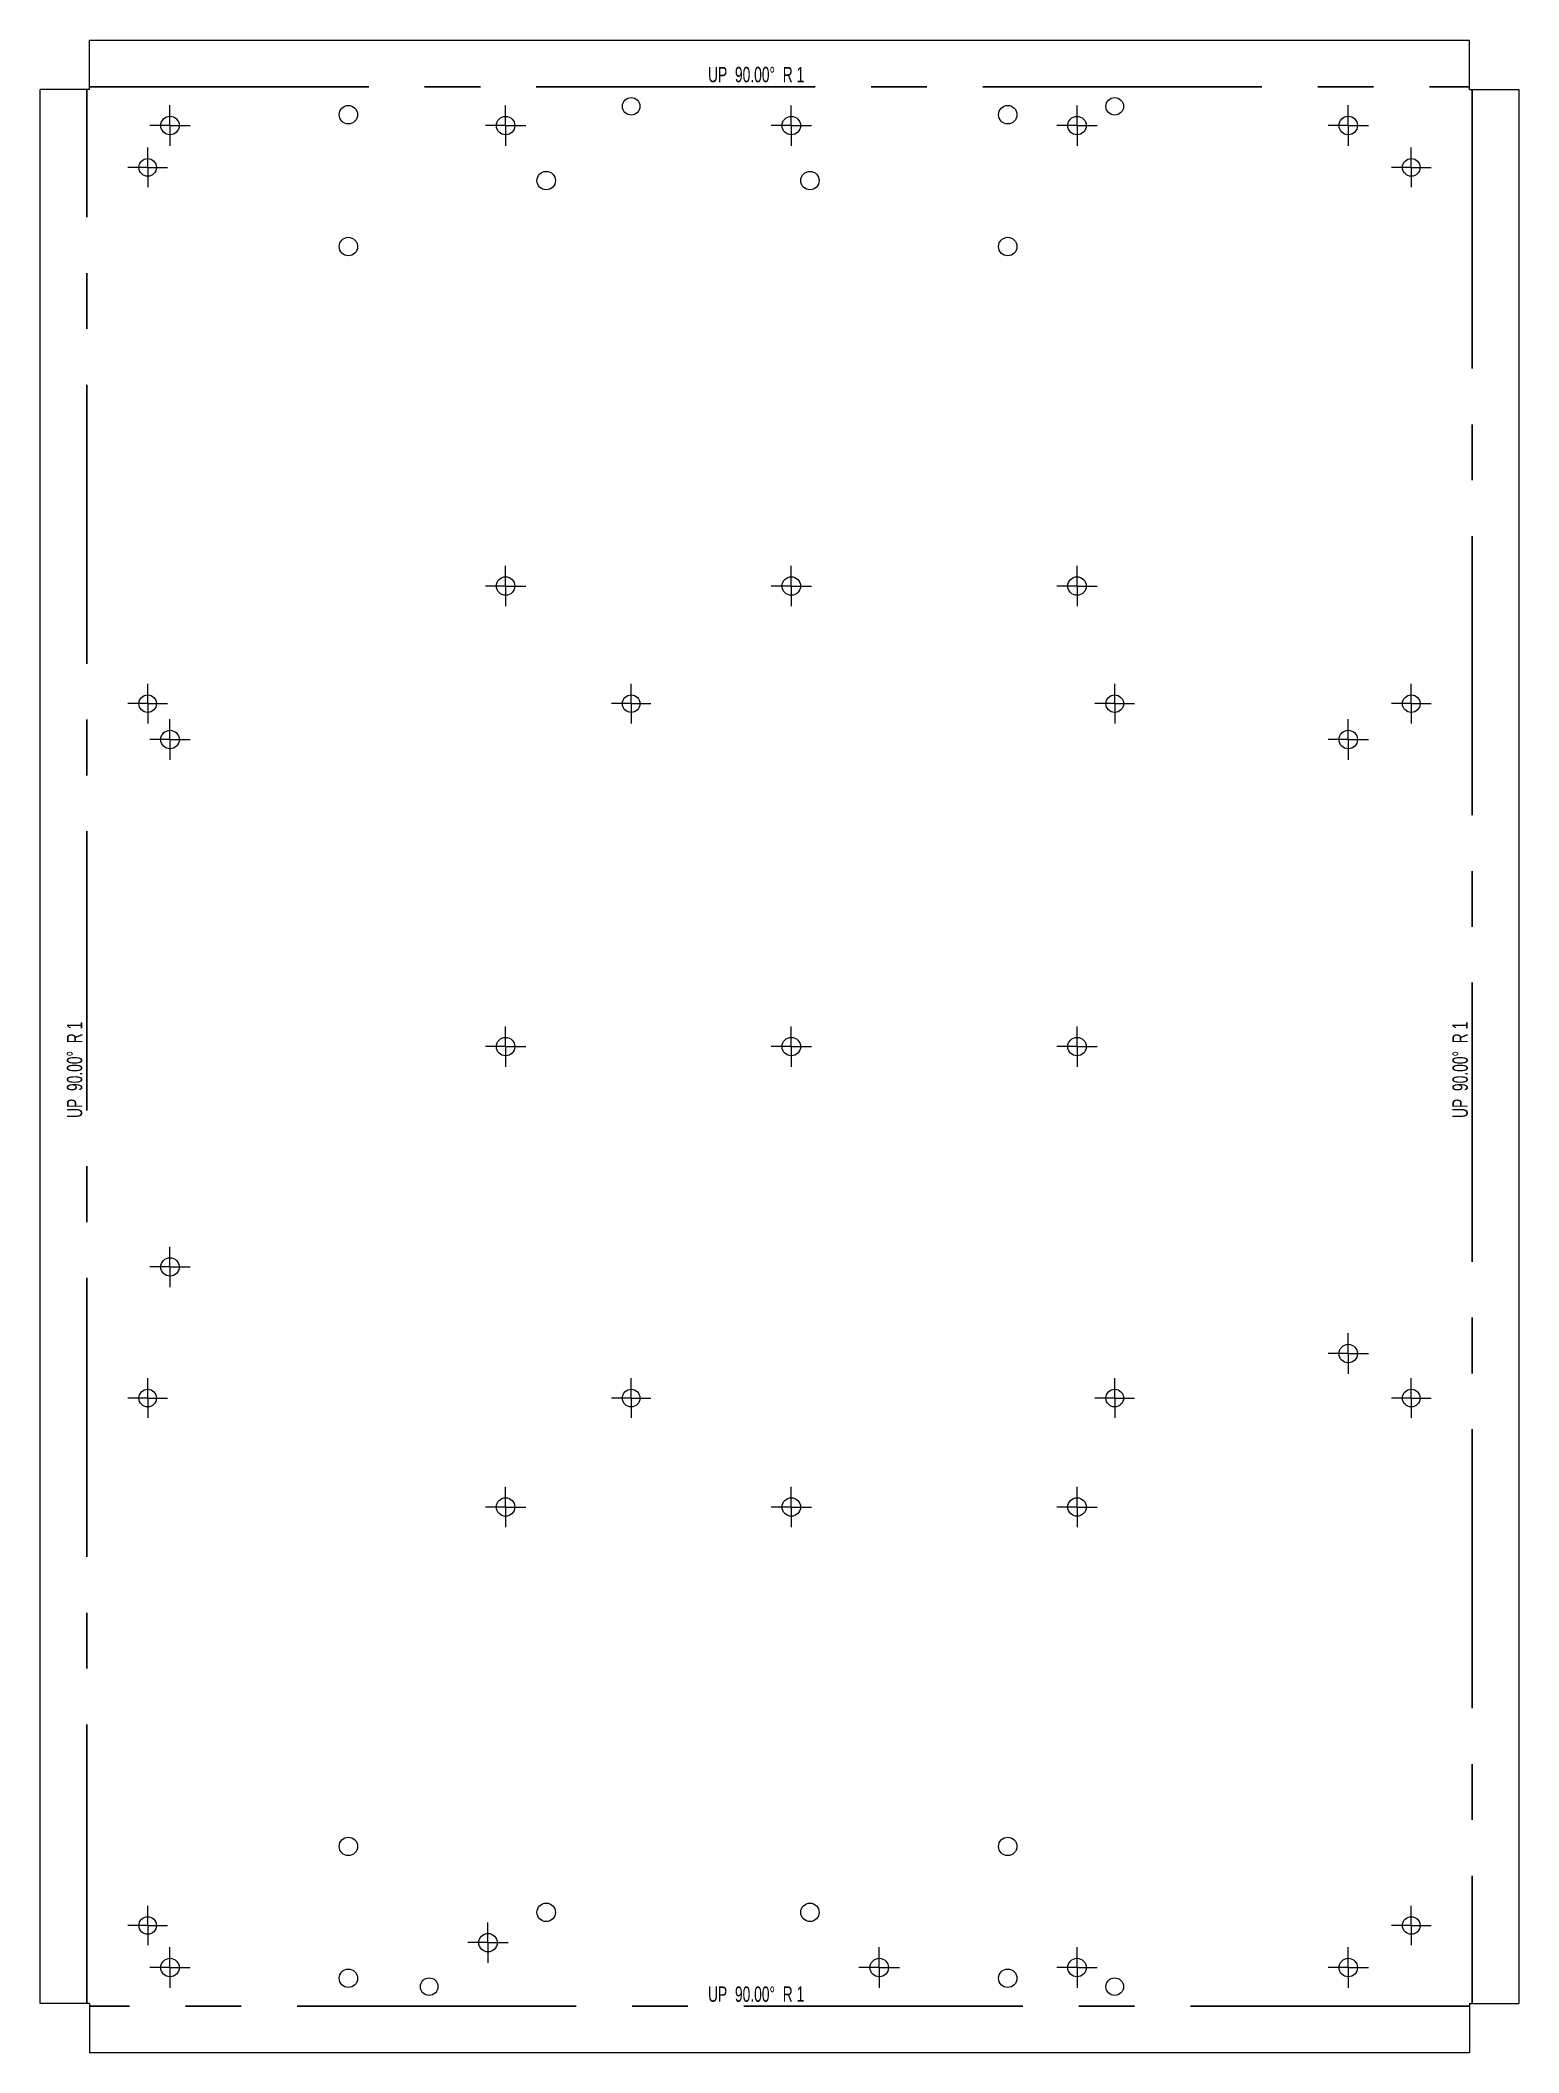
# Model space of a CAD drawing. Header units: millimetres. Extents: x 0 to 6132, y 1 to 2971.
# Drawn here: x 4450 to 6132, y 295 to 2584 of the extents above; entities that cross this region are included whole.
import ezdxf

# ---------------------------------------------------------------- set-up
doc = ezdxf.new("R2010")
doc.units = ezdxf.units.MM
doc.header["$LTSCALE"] = 5
doc.linetypes.add('CENTERX2', pattern=[20.32, 12.7, -2.54, 2.54, -2.54])
doc.styles.add('SLDTEXTSTYLE2', font='TXT', dxfattribs={"width": 0.671875})

msp = doc.modelspace()

# ---------------------------------------------------------------- texts
at = {"color": 7, "linetype": 'Continuous', "lineweight": 0, "ltscale": 5, "char_height": 17.5, "attachment_point": 1, "style": 'SLDTEXTSTYLE2'}
for insert in [(5209.6, 2553.9), (5209.6, 370.2)]:
    msp.add_mtext('UP  90.00°  R 1 ', dxfattribs=dict(at, insert=insert))
at = {"color": 7, "linetype": 'Continuous', "lineweight": 0, "ltscale": 5, "char_height": 17.5, "attachment_point": 1, "rotation": 90, "style": 'SLDTEXTSTYLE2'}
for insert in [(4480.3, 1358.2), (6056.3, 1358.2)]:
    msp.add_mtext('UP  90.00°  R 1 ', dxfattribs=dict(at, insert=insert))

# ---------------------------------------------------------------- blocks, each defined once
blk = doc.blocks.new('SW_CENTERMARKSYMBOL_35')
at = {"color": 0, "linetype": 'Continuous', "lineweight": 0, "ltscale": 5}
for p, q in [((0, 12.5), (0, 23)), ((-12.5, 0), (-23, 0)), ((0, 0), (-12.5, 0)), ((0, 0), (0, 12.5)), ((0, 0), (0, -12.5)), ((0, 0), (12.5, 0)), ((12.5, 0), (23, 0)), ((0, -12.5), (0, -23))]:
    blk.add_line(p, q, dxfattribs=at)
blk = doc.blocks.new('SW_CENTERMARKSYMBOL_36')
at = {"color": 0, "linetype": 'Continuous', "lineweight": 0, "ltscale": 5}
for p, q in [((0, 12.5), (0, 23)), ((-12.5, 0), (-23, 0)), ((0, 0), (-12.5, 0)), ((0, 0), (0, 12.5)), ((0, 0), (0, -12.5)), ((0, 0), (12.5, 0)), ((12.5, 0), (23, 0)), ((0, -12.5), (0, -23))]:
    blk.add_line(p, q, dxfattribs=at)
blk = doc.blocks.new('SW_CENTERMARKSYMBOL_37')
at = {"color": 0, "linetype": 'Continuous', "lineweight": 0, "ltscale": 5}
for p, q in [((0, 12.5), (0, 23)), ((-12.5, 0), (-23, 0)), ((0, 0), (-12.5, 0)), ((0, 0), (0, 12.5)), ((0, 0), (0, -12.5)), ((0, 0), (12.5, 0)), ((12.5, 0), (23, 0)), ((0, -12.5), (0, -23))]:
    blk.add_line(p, q, dxfattribs=at)
blk = doc.blocks.new('SW_CENTERMARKSYMBOL_38')
at = {"color": 0, "linetype": 'Continuous', "lineweight": 0, "ltscale": 5}
for p, q in [((0, 12.5), (0, 23)), ((-12.5, 0), (-23, 0)), ((0, 0), (-12.5, 0)), ((0, 0), (0, 12.5)), ((0, 0), (0, -12.5)), ((0, 0), (12.5, 0)), ((12.5, 0), (23, 0)), ((0, -12.5), (0, -23))]:
    blk.add_line(p, q, dxfattribs=at)
blk = doc.blocks.new('SW_CENTERMARKSYMBOL_39')
at = {"color": 0, "linetype": 'Continuous', "lineweight": 0, "ltscale": 5}
for p, q in [((0, 12.5), (0, 23)), ((-12.5, 0), (-23, 0)), ((0, 0), (-12.5, 0)), ((0, 0), (0, 12.5)), ((0, 0), (0, -12.5)), ((0, 0), (12.5, 0)), ((12.5, 0), (23, 0)), ((0, -12.5), (0, -23))]:
    blk.add_line(p, q, dxfattribs=at)
blk = doc.blocks.new('SW_CENTERMARKSYMBOL_40')
at = {"color": 0, "linetype": 'Continuous', "lineweight": 0, "ltscale": 5}
for p, q in [((0, 12.5), (0, 23)), ((-12.5, 0), (-23, 0)), ((0, 0), (-12.5, 0)), ((0, 0), (0, 12.5)), ((0, 0), (0, -12.5)), ((0, 0), (12.5, 0)), ((12.5, 0), (23, 0)), ((0, -12.5), (0, -23))]:
    blk.add_line(p, q, dxfattribs=at)
blk = doc.blocks.new('SW_CENTERMARKSYMBOL_41')
at = {"color": 0, "linetype": 'Continuous', "lineweight": 0, "ltscale": 5}
for p, q in [((0, 12.5), (0, 23)), ((-12.5, 0), (-23, 0)), ((0, 0), (-12.5, 0)), ((0, 0), (0, 12.5)), ((0, 0), (0, -12.5)), ((0, 0), (12.5, 0)), ((12.5, 0), (23, 0)), ((0, -12.5), (0, -23))]:
    blk.add_line(p, q, dxfattribs=at)
blk = doc.blocks.new('SW_CENTERMARKSYMBOL_42')
at = {"color": 0, "linetype": 'Continuous', "lineweight": 0, "ltscale": 5}
for p, q in [((0, 12.5), (0, 23)), ((-12.5, 0), (-23, 0)), ((0, 0), (-12.5, 0)), ((0, 0), (0, 12.5)), ((0, 0), (0, -12.5)), ((0, 0), (12.5, 0)), ((12.5, 0), (23, 0)), ((0, -12.5), (0, -23))]:
    blk.add_line(p, q, dxfattribs=at)
blk = doc.blocks.new('SW_CENTERMARKSYMBOL_43')
at = {"color": 0, "linetype": 'Continuous', "lineweight": 0, "ltscale": 5}
for p, q in [((0, 12.5), (0, 23)), ((-12.5, 0), (-23, 0)), ((0, 0), (-12.5, 0)), ((0, 0), (0, 12.5)), ((0, 0), (0, -12.5)), ((0, 0), (12.5, 0)), ((12.5, 0), (23, 0)), ((0, -12.5), (0, -23))]:
    blk.add_line(p, q, dxfattribs=at)
blk = doc.blocks.new('SW_CENTERMARKSYMBOL_44')
at = {"color": 0, "linetype": 'Continuous', "lineweight": 0, "ltscale": 5}
for p, q in [((0, 12.5), (0, 23)), ((-12.5, 0), (-23, 0)), ((0, 0), (-12.5, 0)), ((0, 0), (0, 12.5)), ((0, 0), (0, -12.5)), ((0, 0), (12.5, 0)), ((12.5, 0), (23, 0)), ((0, -12.5), (0, -23))]:
    blk.add_line(p, q, dxfattribs=at)
blk = doc.blocks.new('SW_CENTERMARKSYMBOL_45')
at = {"color": 0, "linetype": 'Continuous', "lineweight": 0, "ltscale": 5}
for p, q in [((0, 12.5), (0, 23)), ((-12.5, 0), (-23, 0)), ((0, 0), (-12.5, 0)), ((0, 0), (0, 12.5)), ((0, 0), (0, -12.5)), ((0, 0), (12.5, 0)), ((12.5, 0), (23, 0)), ((0, -12.5), (0, -23))]:
    blk.add_line(p, q, dxfattribs=at)
blk = doc.blocks.new('SW_CENTERMARKSYMBOL_46')
at = {"color": 0, "linetype": 'Continuous', "lineweight": 0, "ltscale": 5}
for p, q in [((0, 12.5), (0, 23)), ((-12.5, 0), (-23, 0)), ((0, 0), (-12.5, 0)), ((0, 0), (0, 12.5)), ((0, 0), (0, -12.5)), ((0, 0), (12.5, 0)), ((12.5, 0), (23, 0)), ((0, -12.5), (0, -23))]:
    blk.add_line(p, q, dxfattribs=at)
blk = doc.blocks.new('SW_CENTERMARKSYMBOL_47')
at = {"color": 0, "linetype": 'Continuous', "lineweight": 0, "ltscale": 5}
for p, q in [((0, 12.5), (0, 23)), ((-12.5, 0), (-23, 0)), ((0, 0), (-12.5, 0)), ((0, 0), (0, 12.5)), ((0, 0), (0, -12.5)), ((0, 0), (12.5, 0)), ((12.5, 0), (23, 0)), ((0, -12.5), (0, -23))]:
    blk.add_line(p, q, dxfattribs=at)
blk = doc.blocks.new('SW_CENTERMARKSYMBOL_48')
at = {"color": 0, "linetype": 'Continuous', "lineweight": 0, "ltscale": 5}
for p, q in [((0, 12.5), (0, 23)), ((-12.5, 0), (-23, 0)), ((0, 0), (-12.5, 0)), ((0, 0), (0, 12.5)), ((0, 0), (0, -12.5)), ((0, 0), (12.5, 0)), ((12.5, 0), (23, 0)), ((0, -12.5), (0, -23))]:
    blk.add_line(p, q, dxfattribs=at)
blk = doc.blocks.new('SW_CENTERMARKSYMBOL_49')
at = {"color": 0, "linetype": 'Continuous', "lineweight": 0, "ltscale": 5}
for p, q in [((0, 12.5), (0, 23)), ((-12.5, 0), (-23, 0)), ((0, 0), (-12.5, 0)), ((0, 0), (0, 12.5)), ((0, 0), (0, -12.5)), ((0, 0), (12.5, 0)), ((12.5, 0), (23, 0)), ((0, -12.5), (0, -23))]:
    blk.add_line(p, q, dxfattribs=at)
blk = doc.blocks.new('SW_CENTERMARKSYMBOL_50')
at = {"color": 0, "linetype": 'Continuous', "lineweight": 0, "ltscale": 5}
for p, q in [((0, 12.5), (0, 23)), ((-12.5, 0), (-23, 0)), ((0, 0), (-12.5, 0)), ((0, 0), (0, 12.5)), ((0, 0), (0, -12.5)), ((0, 0), (12.5, 0)), ((12.5, 0), (23, 0)), ((0, -12.5), (0, -23))]:
    blk.add_line(p, q, dxfattribs=at)
blk = doc.blocks.new('SW_CENTERMARKSYMBOL_51')
at = {"color": 0, "linetype": 'Continuous', "lineweight": 0, "ltscale": 5}
for p, q in [((0, 12.5), (0, 23)), ((-12.5, 0), (-23, 0)), ((0, 0), (-12.5, 0)), ((0, 0), (0, 12.5)), ((0, 0), (0, -12.5)), ((0, 0), (12.5, 0)), ((12.5, 0), (23, 0)), ((0, -12.5), (0, -23))]:
    blk.add_line(p, q, dxfattribs=at)
blk = doc.blocks.new('SW_CENTERMARKSYMBOL_52')
at = {"color": 0, "linetype": 'Continuous', "lineweight": 0, "ltscale": 5}
for p, q in [((0, 12.5), (0, 23)), ((-12.5, 0), (-23, 0)), ((0, 0), (-12.5, 0)), ((0, 0), (0, 12.5)), ((0, 0), (0, -12.5)), ((0, 0), (12.5, 0)), ((12.5, 0), (23, 0)), ((0, -12.5), (0, -23))]:
    blk.add_line(p, q, dxfattribs=at)
blk = doc.blocks.new('SW_CENTERMARKSYMBOL_53')
at = {"color": 0, "linetype": 'Continuous', "lineweight": 0, "ltscale": 5}
for p, q in [((0, 12.5), (0, 23)), ((-12.5, 0), (-23, 0)), ((0, 0), (-12.5, 0)), ((0, 0), (0, 12.5)), ((0, 0), (0, -12.5)), ((0, 0), (12.5, 0)), ((12.5, 0), (23, 0)), ((0, -12.5), (0, -23))]:
    blk.add_line(p, q, dxfattribs=at)
blk = doc.blocks.new('SW_CENTERMARKSYMBOL_54')
at = {"color": 0, "linetype": 'Continuous', "lineweight": 0, "ltscale": 5}
for p, q in [((0, 12.5), (0, 23)), ((-12.5, 0), (-23, 0)), ((0, 0), (-12.5, 0)), ((0, 0), (0, 12.5)), ((0, 0), (0, -12.5)), ((0, 0), (12.5, 0)), ((12.5, 0), (23, 0)), ((0, -12.5), (0, -23))]:
    blk.add_line(p, q, dxfattribs=at)
blk = doc.blocks.new('SW_CENTERMARKSYMBOL_55')
at = {"color": 0, "linetype": 'Continuous', "lineweight": 0, "ltscale": 5}
for p, q in [((0, 12.5), (0, 23)), ((-12.5, 0), (-23, 0)), ((0, 0), (-12.5, 0)), ((0, 0), (0, 12.5)), ((0, 0), (0, -12.5)), ((0, 0), (12.5, 0)), ((12.5, 0), (23, 0)), ((0, -12.5), (0, -23))]:
    blk.add_line(p, q, dxfattribs=at)
blk = doc.blocks.new('SW_CENTERMARKSYMBOL_56')
at = {"color": 0, "linetype": 'Continuous', "lineweight": 0, "ltscale": 5}
for p, q in [((0, 12.5), (0, 23)), ((-12.5, 0), (-23, 0)), ((0, 0), (-12.5, 0)), ((0, 0), (0, 12.5)), ((0, 0), (0, -12.5)), ((0, 0), (12.5, 0)), ((12.5, 0), (23, 0)), ((0, -12.5), (0, -23))]:
    blk.add_line(p, q, dxfattribs=at)
blk = doc.blocks.new('SW_CENTERMARKSYMBOL_57')
at = {"color": 0, "linetype": 'Continuous', "lineweight": 0, "ltscale": 5}
for p, q in [((-12.5, 0), (-22.5, 0)), ((0, 0), (-12.5, 0)), ((0, 12.5), (0, 22.5)), ((0, 0), (0, 12.5)), ((0, 0), (0, -12.5)), ((0, 0), (12.5, 0)), ((12.5, 0), (22.5, 0)), ((0, -12.5), (0, -22.5))]:
    blk.add_line(p, q, dxfattribs=at)
blk = doc.blocks.new('SW_CENTERMARKSYMBOL_58')
at = {"color": 0, "linetype": 'Continuous', "lineweight": 0, "ltscale": 5}
for p, q in [((-12.5, 0), (-22.5, 0)), ((0, 0), (-12.5, 0)), ((0, 12.5), (0, 22.5)), ((0, 0), (0, 12.5)), ((0, 0), (0, -12.5)), ((0, 0), (12.5, 0)), ((12.5, 0), (22.5, 0)), ((0, -12.5), (0, -22.5))]:
    blk.add_line(p, q, dxfattribs=at)
blk = doc.blocks.new('SW_CENTERMARKSYMBOL_59')
at = {"color": 0, "linetype": 'Continuous', "lineweight": 0, "ltscale": 5}
for p, q in [((-12.5, 0), (-22.5, 0)), ((0, 0), (-12.5, 0)), ((0, 12.5), (0, 22.5)), ((0, 0), (0, 12.5)), ((0, 0), (0, -12.5)), ((0, 0), (12.5, 0)), ((12.5, 0), (22.5, 0)), ((0, -12.5), (0, -22.5))]:
    blk.add_line(p, q, dxfattribs=at)
blk = doc.blocks.new('SW_CENTERMARKSYMBOL_60')
at = {"color": 0, "linetype": 'Continuous', "lineweight": 0, "ltscale": 5}
for p, q in [((-12.5, 0), (-22.5, 0)), ((0, 0), (-12.5, 0)), ((0, 12.5), (0, 22.5)), ((0, 0), (0, 12.5)), ((0, 0), (0, -12.5)), ((0, 0), (12.5, 0)), ((12.5, 0), (22.5, 0)), ((0, -12.5), (0, -22.5))]:
    blk.add_line(p, q, dxfattribs=at)
blk = doc.blocks.new('SW_CENTERMARKSYMBOL_61')
at = {"color": 0, "linetype": 'Continuous', "lineweight": 0, "ltscale": 5}
for p, q in [((-12.5, 0), (-22.5, 0)), ((0, 0), (-12.5, 0)), ((0, 12.5), (0, 22.5)), ((0, 0), (0, 12.5)), ((0, 0), (0, -12.5)), ((0, 0), (12.5, 0)), ((12.5, 0), (22.5, 0)), ((0, -12.5), (0, -22.5))]:
    blk.add_line(p, q, dxfattribs=at)
blk = doc.blocks.new('SW_CENTERMARKSYMBOL_62')
at = {"color": 0, "linetype": 'Continuous', "lineweight": 0, "ltscale": 5}
for p, q in [((-12.5, 0), (-22.5, 0)), ((0, 0), (-12.5, 0)), ((0, 12.5), (0, 22.5)), ((0, 0), (0, 12.5)), ((0, 0), (0, -12.5)), ((0, 0), (12.5, 0)), ((12.5, 0), (22.5, 0)), ((0, -12.5), (0, -22.5))]:
    blk.add_line(p, q, dxfattribs=at)
blk = doc.blocks.new('SW_CENTERMARKSYMBOL_63')
at = {"color": 0, "linetype": 'Continuous', "lineweight": 0, "ltscale": 5}
for p, q in [((-12.5, 0), (-22.5, 0)), ((0, 0), (-12.5, 0)), ((0, 12.5), (0, 22.5)), ((0, 0), (0, 12.5)), ((0, 0), (0, -12.5)), ((0, 0), (12.5, 0)), ((12.5, 0), (22.5, 0)), ((0, -12.5), (0, -22.5))]:
    blk.add_line(p, q, dxfattribs=at)
blk = doc.blocks.new('SW_CENTERMARKSYMBOL_64')
at = {"color": 0, "linetype": 'Continuous', "lineweight": 0, "ltscale": 5}
for p, q in [((-12.5, 0), (-22.5, 0)), ((0, 0), (-12.5, 0)), ((0, 12.5), (0, 22.5)), ((0, 0), (0, 12.5)), ((0, 0), (0, -12.5)), ((0, 0), (12.5, 0)), ((12.5, 0), (22.5, 0)), ((0, -12.5), (0, -22.5))]:
    blk.add_line(p, q, dxfattribs=at)
blk = doc.blocks.new('SW_CENTERMARKSYMBOL_65')
at = {"color": 0, "linetype": 'Continuous', "lineweight": 0, "ltscale": 5}
for p, q in [((-12.5, 0), (-22.5, 0)), ((0, 0), (-12.5, 0)), ((0, 12.5), (0, 22.5)), ((0, 0), (0, 12.5)), ((0, 0), (0, -12.5)), ((0, 0), (12.5, 0)), ((12.5, 0), (22.5, 0)), ((0, -12.5), (0, -22.5))]:
    blk.add_line(p, q, dxfattribs=at)
blk = doc.blocks.new('SW_CENTERMARKSYMBOL_66')
at = {"color": 0, "linetype": 'Continuous', "lineweight": 0, "ltscale": 5}
for p, q in [((-12.5, 0), (-22.5, 0)), ((0, 0), (-12.5, 0)), ((0, 12.5), (0, 22.5)), ((0, 0), (0, 12.5)), ((0, 0), (0, -12.5)), ((0, 0), (12.5, 0)), ((12.5, 0), (22.5, 0)), ((0, -12.5), (0, -22.5))]:
    blk.add_line(p, q, dxfattribs=at)
blk = doc.blocks.new('SW_CENTERMARKSYMBOL_67')
at = {"color": 0, "linetype": 'Continuous', "lineweight": 0, "ltscale": 5}
for p, q in [((-12.5, 0), (-22.5, 0)), ((0, 0), (-12.5, 0)), ((0, 12.5), (0, 22.5)), ((0, 0), (0, 12.5)), ((0, 0), (0, -12.5)), ((0, 0), (12.5, 0)), ((12.5, 0), (22.5, 0)), ((0, -12.5), (0, -22.5))]:
    blk.add_line(p, q, dxfattribs=at)
blk = doc.blocks.new('SW_CENTERMARKSYMBOL_68')
at = {"color": 0, "linetype": 'Continuous', "lineweight": 0, "ltscale": 5}
for p, q in [((-12.5, 0), (-22.5, 0)), ((0, 0), (-12.5, 0)), ((0, 12.5), (0, 22.5)), ((0, 0), (0, 12.5)), ((0, 0), (0, -12.5)), ((0, 0), (12.5, 0)), ((12.5, 0), (22.5, 0)), ((0, -12.5), (0, -22.5))]:
    blk.add_line(p, q, dxfattribs=at)
blk = doc.blocks.new('SW_CENTERMARKSYMBOL_69')
at = {"color": 0, "linetype": 'Continuous', "lineweight": 0, "ltscale": 5}
for p, q in [((0, 12.5), (0, 23)), ((-12.5, 0), (-23, 0)), ((0, 0), (-12.5, 0)), ((0, 0), (0, 12.5)), ((0, 0), (0, -12.5)), ((0, 0), (12.5, 0)), ((12.5, 0), (23, 0)), ((0, -12.5), (0, -23))]:
    blk.add_line(p, q, dxfattribs=at)
blk = doc.blocks.new('SW_CENTERMARKSYMBOL_70')
at = {"color": 0, "linetype": 'Continuous', "lineweight": 0, "ltscale": 5}
for p, q in [((0, 12.5), (0, 23)), ((-12.5, 0), (-23, 0)), ((0, 0), (-12.5, 0)), ((0, 0), (0, 12.5)), ((0, 0), (0, -12.5)), ((0, 0), (12.5, 0)), ((12.5, 0), (23, 0)), ((0, -12.5), (0, -23))]:
    blk.add_line(p, q, dxfattribs=at)
blk = doc.blocks.new('SW_CENTERMARKSYMBOL_71')
at = {"color": 0, "linetype": 'Continuous', "lineweight": 0, "ltscale": 5}
for p, q in [((0, 12.5), (0, 23)), ((-12.5, 0), (-23, 0)), ((0, 0), (-12.5, 0)), ((0, 0), (0, 12.5)), ((0, 0), (0, -12.5)), ((0, 0), (12.5, 0)), ((12.5, 0), (23, 0)), ((0, -12.5), (0, -23))]:
    blk.add_line(p, q, dxfattribs=at)
blk = doc.blocks.new('SW_CENTERMARKSYMBOL_72')
at = {"color": 0, "linetype": 'Continuous', "lineweight": 0, "ltscale": 5}
for p, q in [((0, 12.5), (0, 23)), ((-12.5, 0), (-23, 0)), ((0, 0), (-12.5, 0)), ((0, 0), (0, 12.5)), ((0, 0), (0, -12.5)), ((0, 0), (12.5, 0)), ((12.5, 0), (23, 0)), ((0, -12.5), (0, -23))]:
    blk.add_line(p, q, dxfattribs=at)
blk = doc.blocks.new('SW_CENTERMARKSYMBOL_73')
at = {"color": 0, "linetype": 'Continuous', "lineweight": 0, "ltscale": 5}
for p, q in [((0, 12.5), (0, 23)), ((-12.5, 0), (-23, 0)), ((0, 0), (-12.5, 0)), ((0, 0), (0, 12.5)), ((0, 0), (0, -12.5)), ((0, 0), (12.5, 0)), ((12.5, 0), (23, 0)), ((0, -12.5), (0, -23))]:
    blk.add_line(p, q, dxfattribs=at)
blk = doc.blocks.new('SW_CENTERMARKSYMBOL_74')
at = {"color": 0, "linetype": 'Continuous', "lineweight": 0, "ltscale": 5}
for p, q in [((0, 12.5), (0, 23)), ((-12.5, 0), (-23, 0)), ((0, 0), (-12.5, 0)), ((0, 0), (0, 12.5)), ((0, 0), (0, -12.5)), ((0, 0), (12.5, 0)), ((12.5, 0), (23, 0)), ((0, -12.5), (0, -23))]:
    blk.add_line(p, q, dxfattribs=at)
blk = doc.blocks.new('SW_CENTERMARKSYMBOL_75')
at = {"color": 0, "linetype": 'Continuous', "lineweight": 0, "ltscale": 5}
for p, q in [((0, 12.5), (0, 23)), ((-12.5, 0), (-23, 0)), ((0, 0), (-12.5, 0)), ((0, 0), (0, 12.5)), ((0, 0), (0, -12.5)), ((0, 0), (12.5, 0)), ((12.5, 0), (23, 0)), ((0, -12.5), (0, -23))]:
    blk.add_line(p, q, dxfattribs=at)
blk = doc.blocks.new('SW_CENTERMARKSYMBOL_76')
at = {"color": 0, "linetype": 'Continuous', "lineweight": 0, "ltscale": 5}
for p, q in [((0, 12.5), (0, 23)), ((-12.5, 0), (-23, 0)), ((0, 0), (-12.5, 0)), ((0, 0), (0, 12.5)), ((0, 0), (0, -12.5)), ((0, 0), (12.5, 0)), ((12.5, 0), (23, 0)), ((0, -12.5), (0, -23))]:
    blk.add_line(p, q, dxfattribs=at)
blk = doc.blocks.new('SW_CENTERMARKSYMBOL_77')
at = {"color": 0, "linetype": 'Continuous', "lineweight": 0, "ltscale": 5}
for p, q in [((0, 12.5), (0, 23)), ((-12.5, 0), (-23, 0)), ((0, 0), (-12.5, 0)), ((0, 0), (0, 12.5)), ((0, 0), (0, -12.5)), ((0, 0), (12.5, 0)), ((12.5, 0), (23, 0)), ((0, -12.5), (0, -23))]:
    blk.add_line(p, q, dxfattribs=at)
blk = doc.blocks.new('SW_CENTERMARKSYMBOL_78')
at = {"color": 0, "linetype": 'Continuous', "lineweight": 0, "ltscale": 5}
for p, q in [((0, 12.5), (0, 23)), ((-12.5, 0), (-23, 0)), ((0, 0), (-12.5, 0)), ((0, 0), (0, 12.5)), ((0, 0), (0, -12.5)), ((0, 0), (12.5, 0)), ((12.5, 0), (23, 0)), ((0, -12.5), (0, -23))]:
    blk.add_line(p, q, dxfattribs=at)
blk = doc.blocks.new('SW_CENTERMARKSYMBOL_79')
at = {"color": 0, "linetype": 'Continuous', "lineweight": 0, "ltscale": 5}
for p, q in [((0, 12.5), (0, 23)), ((-12.5, 0), (-23, 0)), ((0, 0), (-12.5, 0)), ((0, 0), (0, 12.5)), ((0, 0), (0, -12.5)), ((0, 0), (12.5, 0)), ((12.5, 0), (23, 0)), ((0, -12.5), (0, -23))]:
    blk.add_line(p, q, dxfattribs=at)
blk = doc.blocks.new('SW_CENTERMARKSYMBOL_80')
at = {"color": 0, "linetype": 'Continuous', "lineweight": 0, "ltscale": 5}
for p, q in [((0, 12.5), (0, 23)), ((-12.5, 0), (-23, 0)), ((0, 0), (-12.5, 0)), ((0, 0), (0, 12.5)), ((0, 0), (0, -12.5)), ((0, 0), (12.5, 0)), ((12.5, 0), (23, 0)), ((0, -12.5), (0, -23))]:
    blk.add_line(p, q, dxfattribs=at)
blk = doc.blocks.new('SW_CENTERMARKSYMBOL_81')
at = {"color": 0, "linetype": 'Continuous', "lineweight": 0, "ltscale": 5}
for p, q in [((0, 12.5), (0, 23)), ((-12.5, 0), (-23, 0)), ((0, 0), (-12.5, 0)), ((0, 0), (0, 12.5)), ((0, 0), (0, -12.5)), ((0, 0), (12.5, 0)), ((12.5, 0), (23, 0)), ((0, -12.5), (0, -23))]:
    blk.add_line(p, q, dxfattribs=at)
blk = doc.blocks.new('SW_CENTERMARKSYMBOL_82')
at = {"color": 0, "linetype": 'Continuous', "lineweight": 0, "ltscale": 5}
for p, q in [((0, 12.5), (0, 23)), ((-12.5, 0), (-23, 0)), ((0, 0), (-12.5, 0)), ((0, 0), (0, 12.5)), ((0, 0), (0, -12.5)), ((0, 0), (12.5, 0)), ((12.5, 0), (23, 0)), ((0, -12.5), (0, -23))]:
    blk.add_line(p, q, dxfattribs=at)
blk = doc.blocks.new('SW_CENTERMARKSYMBOL_83')
at = {"color": 0, "linetype": 'Continuous', "lineweight": 0, "ltscale": 5}
for p, q in [((0, 12.5), (0, 23)), ((-12.5, 0), (-23, 0)), ((0, 0), (-12.5, 0)), ((0, 0), (0, 12.5)), ((0, 0), (0, -12.5)), ((0, 0), (12.5, 0)), ((12.5, 0), (23, 0)), ((0, -12.5), (0, -23))]:
    blk.add_line(p, q, dxfattribs=at)
blk = doc.blocks.new('SW_CENTERMARKSYMBOL_84')
at = {"color": 0, "linetype": 'Continuous', "lineweight": 0, "ltscale": 5}
for p, q in [((0, 12.5), (0, 23)), ((-12.5, 0), (-23, 0)), ((0, 0), (-12.5, 0)), ((0, 0), (0, 12.5)), ((0, 0), (0, -12.5)), ((0, 0), (12.5, 0)), ((12.5, 0), (23, 0)), ((0, -12.5), (0, -23))]:
    blk.add_line(p, q, dxfattribs=at)
blk = doc.blocks.new('SW_CENTERMARKSYMBOL_85')
at = {"color": 0, "linetype": 'Continuous', "lineweight": 0, "ltscale": 5}
for p, q in [((0, 12.5), (0, 23)), ((-12.5, 0), (-23, 0)), ((0, 0), (-12.5, 0)), ((0, 0), (0, 12.5)), ((0, 0), (0, -12.5)), ((0, 0), (12.5, 0)), ((12.5, 0), (23, 0)), ((0, -12.5), (0, -23))]:
    blk.add_line(p, q, dxfattribs=at)
blk = doc.blocks.new('SW_CENTERMARKSYMBOL_86')
at = {"color": 0, "linetype": 'Continuous', "lineweight": 0, "ltscale": 5}
for p, q in [((0, 12.5), (0, 23)), ((-12.5, 0), (-23, 0)), ((0, 0), (-12.5, 0)), ((0, 0), (0, 12.5)), ((0, 0), (0, -12.5)), ((0, 0), (12.5, 0)), ((12.5, 0), (23, 0)), ((0, -12.5), (0, -23))]:
    blk.add_line(p, q, dxfattribs=at)
blk = doc.blocks.new('SW_CENTERMARKSYMBOL_87')
at = {"color": 0, "linetype": 'Continuous', "lineweight": 0, "ltscale": 5}
for p, q in [((0, 12.5), (0, 23)), ((-12.5, 0), (-23, 0)), ((0, 0), (-12.5, 0)), ((0, 0), (0, 12.5)), ((0, 0), (0, -12.5)), ((0, 0), (12.5, 0)), ((12.5, 0), (23, 0)), ((0, -12.5), (0, -23))]:
    blk.add_line(p, q, dxfattribs=at)
blk = doc.blocks.new('SW_CENTERMARKSYMBOL_88')
at = {"color": 0, "linetype": 'Continuous', "lineweight": 0, "ltscale": 5}
for p, q in [((0, 12.5), (0, 23)), ((-12.5, 0), (-23, 0)), ((0, 0), (-12.5, 0)), ((0, 0), (0, 12.5)), ((0, 0), (0, -12.5)), ((0, 0), (12.5, 0)), ((12.5, 0), (23, 0)), ((0, -12.5), (0, -23))]:
    blk.add_line(p, q, dxfattribs=at)
blk = doc.blocks.new('SW_CENTERMARKSYMBOL_89')
at = {"color": 0, "linetype": 'Continuous', "lineweight": 0, "ltscale": 5}
for p, q in [((0, 12.5), (0, 23)), ((-12.5, 0), (-23, 0)), ((0, 0), (-12.5, 0)), ((0, 0), (0, 12.5)), ((0, 0), (0, -12.5)), ((0, 0), (12.5, 0)), ((12.5, 0), (23, 0)), ((0, -12.5), (0, -23))]:
    blk.add_line(p, q, dxfattribs=at)
blk = doc.blocks.new('SW_CENTERMARKSYMBOL_90')
at = {"color": 0, "linetype": 'Continuous', "lineweight": 0, "ltscale": 5}
for p, q in [((0, 12.5), (0, 23)), ((-12.5, 0), (-23, 0)), ((0, 0), (-12.5, 0)), ((0, 0), (0, 12.5)), ((0, 0), (0, -12.5)), ((0, 0), (12.5, 0)), ((12.5, 0), (23, 0)), ((0, -12.5), (0, -23))]:
    blk.add_line(p, q, dxfattribs=at)
blk = doc.blocks.new('SW_CENTERMARKSYMBOL_91')
at = {"color": 0, "linetype": 'Continuous', "lineweight": 0, "ltscale": 5}
for p, q in [((0, 12.5), (0, 23)), ((-12.5, 0), (-23, 0)), ((0, 0), (-12.5, 0)), ((0, 0), (0, 12.5)), ((0, 0), (0, -12.5)), ((0, 0), (12.5, 0)), ((12.5, 0), (23, 0)), ((0, -12.5), (0, -23))]:
    blk.add_line(p, q, dxfattribs=at)
blk = doc.blocks.new('SW_CENTERMARKSYMBOL_92')
at = {"color": 0, "linetype": 'Continuous', "lineweight": 0, "ltscale": 5}
for p, q in [((-12.5, 0), (-22.5, 0)), ((0, 0), (-12.5, 0)), ((0, 12.5), (0, 22.5)), ((0, 0), (0, 12.5)), ((0, 0), (0, -12.5)), ((0, 0), (12.5, 0)), ((12.5, 0), (22.5, 0)), ((0, -12.5), (0, -22.5))]:
    blk.add_line(p, q, dxfattribs=at)
blk = doc.blocks.new('SW_CENTERMARKSYMBOL_93')
at = {"color": 0, "linetype": 'Continuous', "lineweight": 0, "ltscale": 5}
for p, q in [((-12.5, 0), (-22.5, 0)), ((0, 0), (-12.5, 0)), ((0, 12.5), (0, 22.5)), ((0, 0), (0, 12.5)), ((0, 0), (0, -12.5)), ((0, 0), (12.5, 0)), ((12.5, 0), (22.5, 0)), ((0, -12.5), (0, -22.5))]:
    blk.add_line(p, q, dxfattribs=at)
blk = doc.blocks.new('SW_CENTERMARKSYMBOL_94')
at = {"color": 0, "linetype": 'Continuous', "lineweight": 0, "ltscale": 5}
for p, q in [((-12.5, 0), (-22.5, 0)), ((0, 0), (-12.5, 0)), ((0, 12.5), (0, 22.5)), ((0, 0), (0, 12.5)), ((0, 0), (0, -12.5)), ((0, 0), (12.5, 0)), ((12.5, 0), (22.5, 0)), ((0, -12.5), (0, -22.5))]:
    blk.add_line(p, q, dxfattribs=at)
blk = doc.blocks.new('SW_CENTERMARKSYMBOL_95')
at = {"color": 0, "linetype": 'Continuous', "lineweight": 0, "ltscale": 5}
for p, q in [((-12.5, 0), (-22.5, 0)), ((0, 0), (-12.5, 0)), ((0, 12.5), (0, 22.5)), ((0, 0), (0, 12.5)), ((0, 0), (0, -12.5)), ((0, 0), (12.5, 0)), ((12.5, 0), (22.5, 0)), ((0, -12.5), (0, -22.5))]:
    blk.add_line(p, q, dxfattribs=at)
blk = doc.blocks.new('SW_CENTERMARKSYMBOL_96')
at = {"color": 0, "linetype": 'Continuous', "lineweight": 0, "ltscale": 5}
for p, q in [((-12.5, 0), (-22.5, 0)), ((0, 0), (-12.5, 0)), ((0, 12.5), (0, 22.5)), ((0, 0), (0, 12.5)), ((0, 0), (0, -12.5)), ((0, 0), (12.5, 0)), ((12.5, 0), (22.5, 0)), ((0, -12.5), (0, -22.5))]:
    blk.add_line(p, q, dxfattribs=at)
blk = doc.blocks.new('SW_CENTERMARKSYMBOL_97')
at = {"color": 0, "linetype": 'Continuous', "lineweight": 0, "ltscale": 5}
for p, q in [((-12.5, 0), (-22.5, 0)), ((0, 0), (-12.5, 0)), ((0, 12.5), (0, 22.5)), ((0, 0), (0, 12.5)), ((0, 0), (0, -12.5)), ((0, 0), (12.5, 0)), ((12.5, 0), (22.5, 0)), ((0, -12.5), (0, -22.5))]:
    blk.add_line(p, q, dxfattribs=at)
blk = doc.blocks.new('SW_CENTERMARKSYMBOL_98')
at = {"color": 0, "linetype": 'Continuous', "lineweight": 0, "ltscale": 5}
for p, q in [((-12.5, 0), (-22.5, 0)), ((0, 0), (-12.5, 0)), ((0, 12.5), (0, 22.5)), ((0, 0), (0, 12.5)), ((0, 0), (0, -12.5)), ((0, 0), (12.5, 0)), ((12.5, 0), (22.5, 0)), ((0, -12.5), (0, -22.5))]:
    blk.add_line(p, q, dxfattribs=at)
blk = doc.blocks.new('SW_CENTERMARKSYMBOL_99')
at = {"color": 0, "linetype": 'Continuous', "lineweight": 0, "ltscale": 5}
for p, q in [((-12.5, 0), (-22.5, 0)), ((0, 0), (-12.5, 0)), ((0, 12.5), (0, 22.5)), ((0, 0), (0, 12.5)), ((0, 0), (0, -12.5)), ((0, 0), (12.5, 0)), ((12.5, 0), (22.5, 0)), ((0, -12.5), (0, -22.5))]:
    blk.add_line(p, q, dxfattribs=at)
blk = doc.blocks.new('SW_CENTERMARKSYMBOL_100')
at = {"color": 0, "linetype": 'Continuous', "lineweight": 0, "ltscale": 5}
for p, q in [((-12.5, 0), (-22.5, 0)), ((0, 0), (-12.5, 0)), ((0, 12.5), (0, 22.5)), ((0, 0), (0, 12.5)), ((0, 0), (0, -12.5)), ((0, 0), (12.5, 0)), ((12.5, 0), (22.5, 0)), ((0, -12.5), (0, -22.5))]:
    blk.add_line(p, q, dxfattribs=at)
blk = doc.blocks.new('SW_CENTERMARKSYMBOL_101')
at = {"color": 0, "linetype": 'Continuous', "lineweight": 0, "ltscale": 5}
for p, q in [((-12.5, 0), (-22.5, 0)), ((0, 0), (-12.5, 0)), ((0, 12.5), (0, 22.5)), ((0, 0), (0, 12.5)), ((0, 0), (0, -12.5)), ((0, 0), (12.5, 0)), ((12.5, 0), (22.5, 0)), ((0, -12.5), (0, -22.5))]:
    blk.add_line(p, q, dxfattribs=at)
blk = doc.blocks.new('SW_CENTERMARKSYMBOL_102')
at = {"color": 0, "linetype": 'Continuous', "lineweight": 0, "ltscale": 5}
for p, q in [((-12.5, 0), (-22.5, 0)), ((0, 0), (-12.5, 0)), ((0, 12.5), (0, 22.5)), ((0, 0), (0, 12.5)), ((0, 0), (0, -12.5)), ((0, 0), (12.5, 0)), ((12.5, 0), (22.5, 0)), ((0, -12.5), (0, -22.5))]:
    blk.add_line(p, q, dxfattribs=at)
blk = doc.blocks.new('SW_CENTERMARKSYMBOL_103')
at = {"color": 0, "linetype": 'Continuous', "lineweight": 0, "ltscale": 5}
for p, q in [((-12.5, 0), (-22.5, 0)), ((0, 0), (-12.5, 0)), ((0, 12.5), (0, 22.5)), ((0, 0), (0, 12.5)), ((0, 0), (0, -12.5)), ((0, 0), (12.5, 0)), ((12.5, 0), (22.5, 0)), ((0, -12.5), (0, -22.5))]:
    blk.add_line(p, q, dxfattribs=at)
blk = doc.blocks.new('SW_CENTERMARKSYMBOL_104')
at = {"color": 0, "linetype": 'Continuous', "lineweight": 0, "ltscale": 5}
for p, q in [((0, 12.5), (0, 23)), ((-12.5, 0), (-23, 0)), ((0, 0), (-12.5, 0)), ((0, 0), (0, 12.5)), ((0, 0), (0, -12.5)), ((0, 0), (12.5, 0)), ((12.5, 0), (23, 0)), ((0, -12.5), (0, -23))]:
    blk.add_line(p, q, dxfattribs=at)

# ---------------------------------------------------------------- linework, layer by layer
at = {"color": 7, "linetype": 'Continuous', "lineweight": 15, "ltscale": 5}
for p, q in [((4506.1, 2528.1), (4506.1, 2584.2)), ((4506.1, 2584.2), (6075.7, 2584.2)), ((6075.7, 2528.1), (6075.7, 2584.2)), ((4450, 350.8), (4450, 2528.1)), ((4506.1, 2528.1), (4450, 2528.1)), ((6075.7, 2528.1), (6131.7, 2528.1)), ((6131.7, 2528.1), (6131.7, 350.8)), ((4506.1, 350.8), (4450, 350.8)), ((4506.1, 350.8), (4506.1, 294.8)), ((6075.7, 350.8), (6131.7, 350.8)), ((6075.7, 350.8), (6075.7, 294.8)), ((6075.7, 294.8), (4506.1, 294.8))]:
    msp.add_line(p, q, dxfattribs=at)
at = {"color": 7, "linetype": 'CENTERX2', "ltscale": 5}
for p, q in [((4502.9, 350.8), (4502.9, 2528.1)), ((4506.1, 2531.3), (6075.7, 2531.3)), ((6078.9, 2528.1), (6078.9, 350.8)), ((6075.7, 347.6), (4506.1, 347.6))]:
    msp.add_line(p, q, dxfattribs=at)
at = {"color": 7, "linetype": 'Continuous', "lineweight": 15, "ltscale": 25}
for centre, radius in [((5122.2, 2509), 10), ((5672.2, 2509), 10), ((4597.6, 2487.2), 10.5), ((4800.5, 2499.5), 10.5), ((4979.3, 2487.1), 10.5), ((5304.3, 2487.1), 10.5), ((5550.5, 2499.5), 10.5), ((5629.3, 2487.1), 10.5), ((5937.8, 2487.2), 10.5), ((4572.2, 2439.5), 10), ((5025.5, 2424.5), 10.5), ((5325.5, 2424.5), 10.5), ((6009.5, 2439.5), 10), ((4800.5, 2349.5), 10.5), ((5550.5, 2349.5), 10.5), ((4979.3, 1963.3), 10.5), ((5304.3, 1963.3), 10.5), ((5629.3, 1963.3), 10.5), ((4572.2, 1829.5), 10), ((5122.2, 1829.5), 10), ((5672.2, 1829.5), 10), ((6009.5, 1829.5), 10), ((4597.6, 1788.7), 10.5), ((5937.8, 1788.7), 10.5), ((4979.3, 1439.4), 10.5), ((5304.3, 1439.4), 10.5), ((5629.3, 1439.4), 10.5), ((4597.6, 1188.7), 10.5), ((5937.8, 1090.2), 10.5), ((4572.2, 1039.5), 10), ((5122.2, 1039.5), 10), ((5672.2, 1039.5), 10), ((6009.5, 1039.5), 10), ((4979.3, 915.6), 10.5), ((5304.3, 915.6), 10.5), ((5629.3, 915.6), 10.5), ((4800.5, 529.5), 10.5), ((5550.5, 529.5), 10.5), ((5025.5, 454.5), 10.5), ((5325.5, 454.5), 10.5), ((4572.2, 439.5), 10), ((6009.5, 439.5), 10), ((4959.3, 420), 10.5), ((4597.6, 391.7), 10.5), ((4800.5, 379.5), 10.5), ((5404.3, 391.7), 10.5), ((5550.5, 379.5), 10.5), ((5629.3, 391.7), 10.5), ((5937.8, 391.7), 10.5), ((4892.4, 370), 10), ((5672.2, 370), 10)]:
    msp.add_circle(centre, radius, dxfattribs=at)

# ---------------------------------------------------------------- block references
at = {"color": 7, "linetype": 'Continuous', "lineweight": 0, "ltscale": 5}
for name, p in [('SW_CENTERMARKSYMBOL_42', (4597.6, 2487.2)), ('SW_CENTERMARKSYMBOL_77', (4597.6, 2487.2)), ('SW_CENTERMARKSYMBOL_56', (4979.3, 2487.1)), ('SW_CENTERMARKSYMBOL_91', (4979.3, 2487.1)), ('SW_CENTERMARKSYMBOL_52', (5304.3, 2487.1)), ('SW_CENTERMARKSYMBOL_87', (5304.3, 2487.1)), ('SW_CENTERMARKSYMBOL_48', (5629.3, 2487.1)), ('SW_CENTERMARKSYMBOL_83', (5629.3, 2487.1)), ('SW_CENTERMARKSYMBOL_39', (5937.8, 2487.2)), ('SW_CENTERMARKSYMBOL_74', (5937.8, 2487.2)), ('SW_CENTERMARKSYMBOL_61', (4572.2, 2439.5)), ('SW_CENTERMARKSYMBOL_96', (4572.2, 2439.5)), ('SW_CENTERMARKSYMBOL_60', (6009.5, 2439.5)), ('SW_CENTERMARKSYMBOL_95', (6009.5, 2439.5)), ('SW_CENTERMARKSYMBOL_55', (4979.3, 1963.3)), ('SW_CENTERMARKSYMBOL_90', (4979.3, 1963.3)), ('SW_CENTERMARKSYMBOL_51', (5304.3, 1963.3)), ('SW_CENTERMARKSYMBOL_86', (5304.3, 1963.3)), ('SW_CENTERMARKSYMBOL_47', (5629.3, 1963.3)), ('SW_CENTERMARKSYMBOL_82', (5629.3, 1963.3)), ('SW_CENTERMARKSYMBOL_62', (4572.2, 1829.5)), ('SW_CENTERMARKSYMBOL_97', (4572.2, 1829.5)), ('SW_CENTERMARKSYMBOL_66', (5122.2, 1829.5)), ('SW_CENTERMARKSYMBOL_101', (5122.2, 1829.5)), ('SW_CENTERMARKSYMBOL_67', (5672.2, 1829.5)), ('SW_CENTERMARKSYMBOL_102', (5672.2, 1829.5)), ('SW_CENTERMARKSYMBOL_59', (6009.5, 1829.5)), ('SW_CENTERMARKSYMBOL_94', (6009.5, 1829.5)), ('SW_CENTERMARKSYMBOL_43', (4597.6, 1788.7)), ('SW_CENTERMARKSYMBOL_78', (4597.6, 1788.7)), ('SW_CENTERMARKSYMBOL_40', (5937.8, 1788.7)), ('SW_CENTERMARKSYMBOL_75', (5937.8, 1788.7)), ('SW_CENTERMARKSYMBOL_54', (4979.3, 1439.4)), ('SW_CENTERMARKSYMBOL_89', (4979.3, 1439.4)), ('SW_CENTERMARKSYMBOL_50', (5304.3, 1439.4)), ('SW_CENTERMARKSYMBOL_85', (5304.3, 1439.4)), ('SW_CENTERMARKSYMBOL_46', (5629.3, 1439.4)), ('SW_CENTERMARKSYMBOL_81', (5629.3, 1439.4)), ('SW_CENTERMARKSYMBOL_69', (4597.6, 1188.7)), ('SW_CENTERMARKSYMBOL_104', (4597.6, 1188.7)), ('SW_CENTERMARKSYMBOL_41', (5937.8, 1090.2)), ('SW_CENTERMARKSYMBOL_76', (5937.8, 1090.2)), ('SW_CENTERMARKSYMBOL_63', (4572.2, 1039.5)), ('SW_CENTERMARKSYMBOL_98', (4572.2, 1039.5)), ('SW_CENTERMARKSYMBOL_65', (5122.2, 1039.5)), ('SW_CENTERMARKSYMBOL_100', (5122.2, 1039.5)), ('SW_CENTERMARKSYMBOL_68', (5672.2, 1039.5)), ('SW_CENTERMARKSYMBOL_103', (5672.2, 1039.5)), ('SW_CENTERMARKSYMBOL_58', (6009.5, 1039.5)), ('SW_CENTERMARKSYMBOL_93', (6009.5, 1039.5)), ('SW_CENTERMARKSYMBOL_53', (4979.3, 915.6)), ('SW_CENTERMARKSYMBOL_88', (4979.3, 915.6)), ('SW_CENTERMARKSYMBOL_49', (5304.3, 915.6)), ('SW_CENTERMARKSYMBOL_84', (5304.3, 915.6)), ('SW_CENTERMARKSYMBOL_37', (5629.3, 915.6)), ('SW_CENTERMARKSYMBOL_72', (5629.3, 915.6)), ('SW_CENTERMARKSYMBOL_64', (4572.2, 439.5)), ('SW_CENTERMARKSYMBOL_99', (4572.2, 439.5)), ('SW_CENTERMARKSYMBOL_57', (6009.5, 439.5)), ('SW_CENTERMARKSYMBOL_92', (6009.5, 439.5)), ('SW_CENTERMARKSYMBOL_36', (4959.3, 420)), ('SW_CENTERMARKSYMBOL_71', (4959.3, 420)), ('SW_CENTERMARKSYMBOL_44', (4597.6, 391.7)), ('SW_CENTERMARKSYMBOL_79', (4597.6, 391.7)), ('SW_CENTERMARKSYMBOL_35', (5404.3, 391.7)), ('SW_CENTERMARKSYMBOL_70', (5404.3, 391.7)), ('SW_CENTERMARKSYMBOL_38', (5629.3, 391.7)), ('SW_CENTERMARKSYMBOL_73', (5629.3, 391.7)), ('SW_CENTERMARKSYMBOL_45', (5937.8, 391.7)), ('SW_CENTERMARKSYMBOL_80', (5937.8, 391.7))]:
    msp.add_blockref(name, p, dxfattribs=at)

msp.set_redraw_order([(e.dxf.handle, doc.entitydb.next_handle()) for e in msp.query("TEXT MTEXT ATTDEF DIMENSION ARC_DIMENSION")])  # texts and dimensions are drawn at this point

doc.saveas('drawing.dxf')
